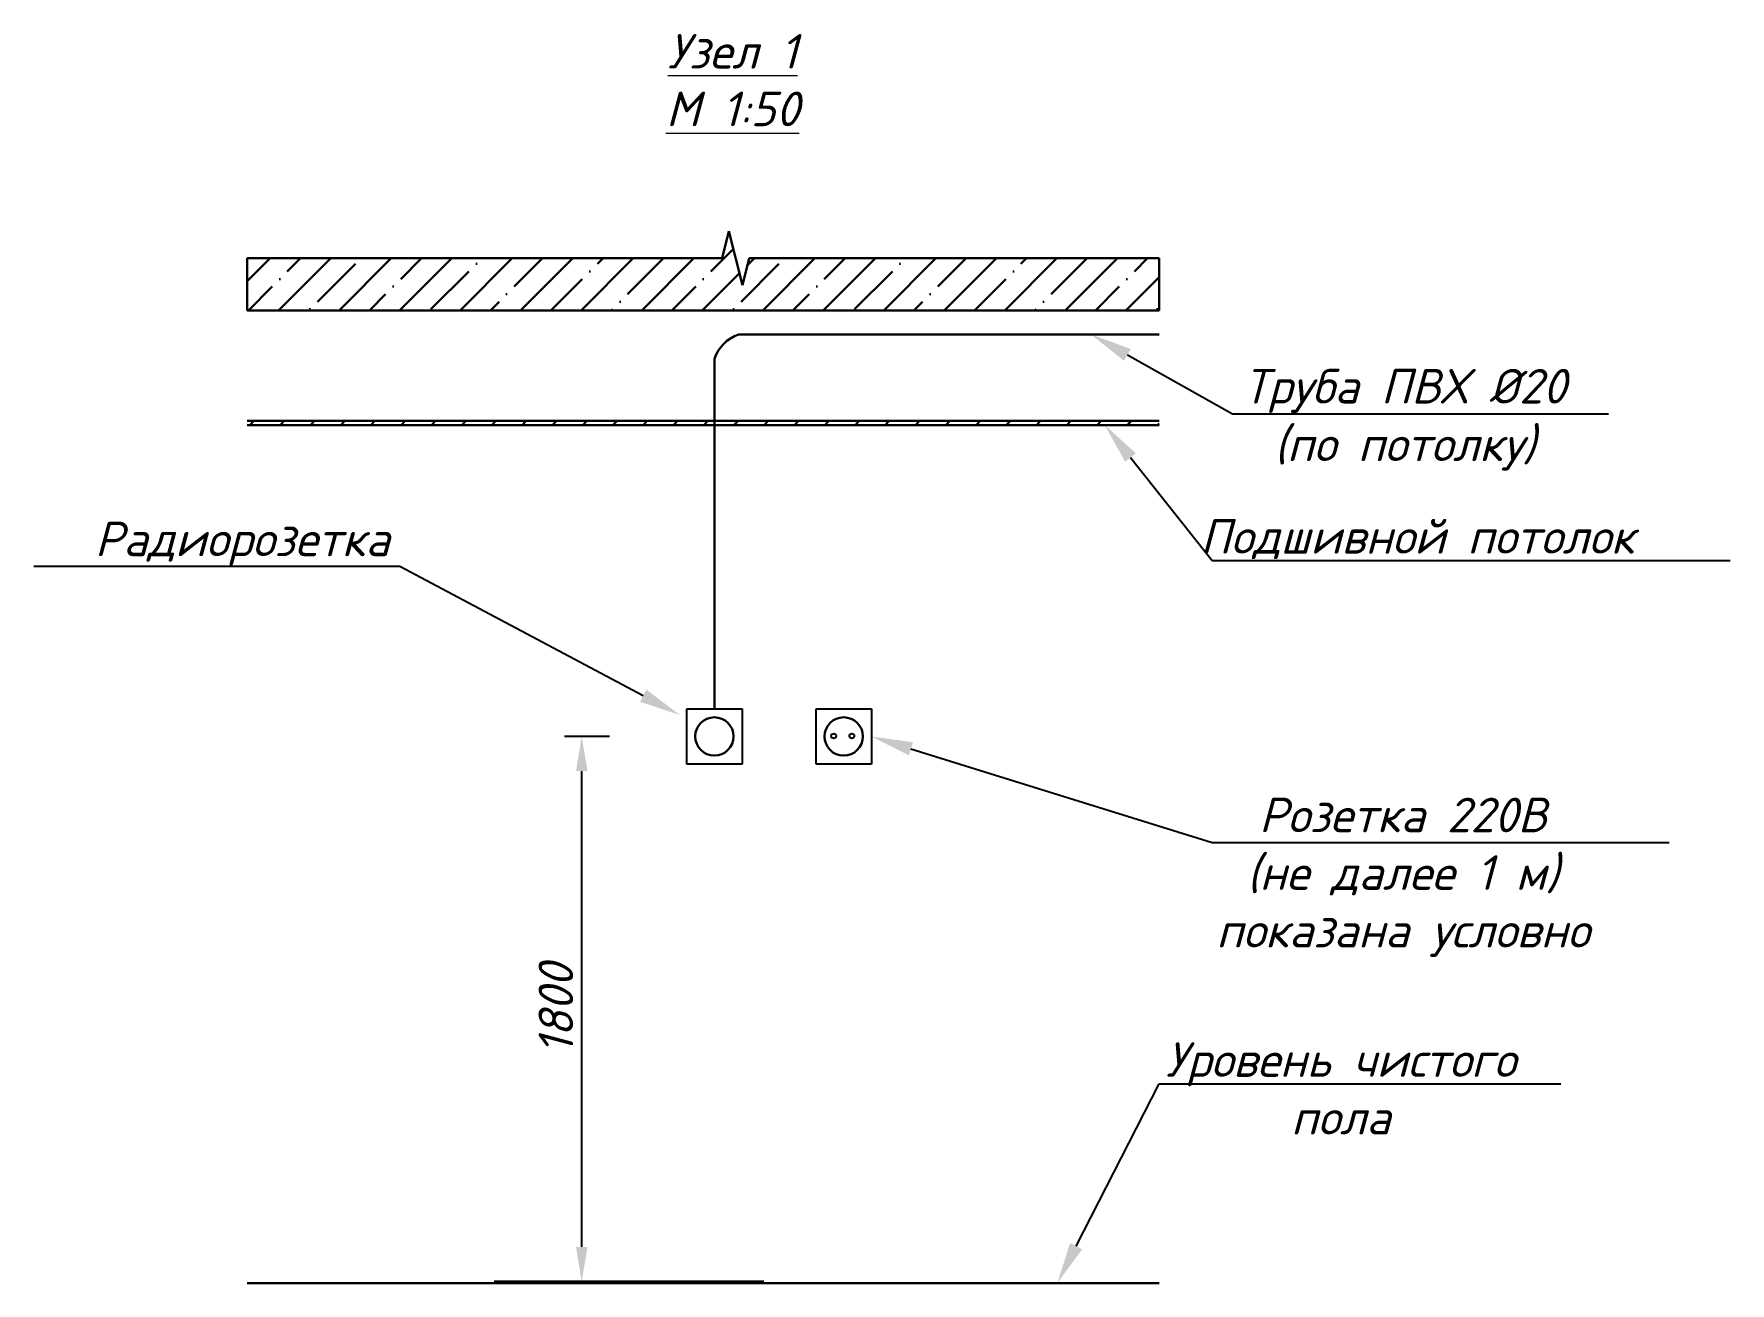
# Paper-space layout '17. Узлы кр' of a CAD drawing. Header units: millimetres. Extents: x 0 to 1176, y -77 to 297.
# Drawn here: x 56.6 to 179.3, y 157.1 to 247.4 of the extents above; entities that cross this region are included whole.
import ezdxf
from ezdxf import colors
from ezdxf.entities.mleader import LeaderData, LeaderLine
from ezdxf.enums import TextEntityAlignment as Align
from ezdxf.math import Vec2, Vec3

# ---------------------------------------------------------------- set-up
doc = ezdxf.new("R2018")
doc.units = ezdxf.units.MM
doc.layers.get('Defpoints').update_dxf_attribs({"lineweight": 50, "true_color": 0xbeff1a})
doc.layers.add('102 Рамка', color=252, linetype='Continuous')
doc.layers.add('СС_Схема', color=7, linetype='Continuous', lineweight=30)
doc.styles.add('GI_ISOCPEUR_I', font='isocpeui.ttf')
doc.styles.add('ISOCPEUR', font='isocpeui.ttf', dxfattribs={"height": 2.5})
doc.styles.get("Standard").update_dxf_attribs({"font": 'arial.ttf'})
doc.dimstyles.new('ISO-25', dxfattribs={"dimtxt": 2.5, "dimasz": 2.5, "dimexe": 1.25, "dimexo": 0.625, "dimtad": 1, "dimtxsty": 'Standard', "dimcen": 2.5, "dimadec": 0, "dimazin": 0, "dimtfac": 1, "dimtmove": 0, "dimatfit": 3, "dimfxl": 1, "dimarcsym": 0})

psp = doc.layouts.new('17. Узлы кр')

# ---------------------------------------------------------------- texts
at = {"layer": 'СС_Схема', "lineweight": 0, "insert": (107.13, 244.082), "char_height": 2.5, "width": 20.23639, "attachment_point": 5, "style": 'GI_ISOCPEUR_I'}
psp.add_mtext('\\pxqc;{\\LУзел 1\\PМ 1:50}', dxfattribs=at)

# ---------------------------------------------------------------- blocks, each defined once
blk = doc.blocks.new('*D262')
at = {"layer": 'Defpoints', "color": 0, "transparency": 16777216}
for p in [(96.21, 196.6), (98.86, 196.6), (93.26, 157.18)]:
    blk.add_point(p, dxfattribs=at)
at = {"layer": 'СС_Схема', "color": 0, "lineweight": -2, "transparency": 16777216}
for p, q in [((98.23, 196.6), (94.96, 196.6)), ((96.21, 159.68), (96.21, 194.1)), ((93.89, 157.18), (97.46, 157.18))]:
    blk.add_line(p, q, dxfattribs=at)
at = {"layer": 'СС_Схема', "color": 0, "transparency": 16777216}
for points in [[(95.8, 194.1), (96.63, 194.1), (96.21, 196.6)], [(95.8, 159.68), (96.63, 159.68), (96.21, 157.18)]]:
    blk.add_solid(points, dxfattribs=at)
at = {"layer": 'СС_Схема', "color": 0, "lineweight": 0, "transparency": 16777216, "insert": (94.34, 176.89), "char_height": 2.5, "attachment_point": 5, "rotation": 90, "style": 'ISOCPEUR'}
blk.add_mtext('1800', dxfattribs=at)
blk = doc.blocks.new('*U287')
at = {"layer": '102 Рамка', "color": 0}
blk.add_lwpolyline([(210, 297), (0, 297), (0, 0), (210, 0)], close=True, dxfattribs=at)
at = {"layer": '102 Рамка', "color": 0, "const_width": 0.8}
for points in [[(205, 5), (205, 292), (20, 292), (20, 5)], [(8, 5), (20, 5), (20, 90), (8, 90)]]:
    blk.add_lwpolyline(points, close=True, dxfattribs=at)
at = {"layer": '102 Рамка', "color": 0}
for points, const_width in [([(5, 155), (20, 155), (20, 90), (5, 90), (5, 155)], 0.8), ([(10, 90), (10, 155)], 0.05), ([(15, 90), (15, 155)], 0.05), ([(5, 145), (20, 145)], 0.8), ([(5, 130), (20, 130)], 0.8), ([(5, 110), (20, 110)], 0.8), ([(13, 90), (13, 5)], 0.05), ([(8, 65), (20, 65)], 0.8), ([(8, 30), (20, 30)], 0.8)]:
    blk.add_lwpolyline(points, dxfattribs=dict(at, const_width=const_width))
blk.add_lwpolyline([(210, 5), (210, 0)], dxfattribs=at)
at = {"color": 7, "style": 'ISOCPEUR', "oblique": 10, "width": 0.8}
blk.add_attdef('НОМЕР-ЛИСТА', text='', height=2.5, dxfattribs=at).set_placement((183.56, 25), align=Align.MIDDLE_CENTER)
at = {"color": 7, "lineweight": 30, "oblique": 10, "width": 0.8, "flags": 104}
blk.add_attdef('НАИМЕНОВАНИЕ-ЧЕРТЕЖА', text='', height=2.5, dxfattribs=at).set_placement((120, 12.5), align=Align.MIDDLE_CENTER)
at = {"layer": '102 Рамка', "color": 7, "style": 'ISOCPEUR', "width": 0.8}
for s, p in [('Дата', (17.25, 146.5)), ('Подпись', (17.25, 131.5)), ('Фамилия', (17.25, 111.5)), ('Согласовано', (2.5, 93.5)), ('N.отд.долж.', (17.25, 91.5)), ('Взам. инв.No.', (10.5, 68)), ('Подп. и дата', (10.5, 33)), ('Инв.No. подп.', (10.5, 8))]:
    blk.add_text(s, height=2.5, rotation=90, dxfattribs=at).set_placement(p, align=Align.MIDDLE_LEFT)
blk.add_attdef('FORMATTEXT', text='', height=2.5, dxfattribs=at).set_placement((153.5, 3.75), align=Align.TOP_LEFT)

# ---------------------------------------------------------------- dimensions: what is measured, and where the dimension line sits
at = {"layer": 'СС_Схема', "lineweight": 0}
dim = psp.add_linear_dim(base=(96.212, 196.604), p1=(93.265, 157.176), p2=(98.859, 196.604), angle=90, text='1800', dimstyle='ISO-25', override={"dimtxt": 20, "dimtxsty": 'ISOCPEUR'}, dxfattribs=at)
dim.commit()
dim.dimension.update_dxf_attribs({"geometry": '*D262', "text_midpoint": (94.337, 176.89)})

# ---------------------------------------------------------------- hatches: boundary and pattern name
at = {"layer": 'СС_Схема'}
h = psp.add_hatch(dxfattribs=at)
h.set_pattern_fill('ANSI35', color=256, scale=0.4875)
h.set_pattern_definition([(45, (-6.6315, 72.0878), (-2.188937, 2.188937), []), (45, (-4.4425, 72.0878), (-2.188937, 2.188937), [3.86953, -0.773906, 0, -0.773906])])
h.paths.add_polyline_path([(72.017, 231.198), (72.017, 227.425), (137.983, 227.425), (137.983, 231.198), (108.326, 231.198), (107.839, 229.248), (106.864, 233.148), (106.376, 231.198)])
h = psp.add_hatch(dxfattribs=at)
h.set_pattern_fill('ANSI31', color=256, scale=0.4875)
h.set_pattern_definition([(45, (-134.0038, 78.5916), (-1.094469, 1.094469), [])])
h.paths.add_polyline_path([(72.017, 219.425), (72.017, 219.132), (137.983, 219.132), (137.983, 219.425)])

# ---------------------------------------------------------------- linework, layer by layer
for p, q in [((103.811, 198.604), (107.811, 198.604)), ((103.811, 194.604), (103.811, 198.604)), ((107.811, 198.604), (107.811, 194.604)), ((113.166, 198.604), (117.166, 198.604)), ((113.166, 194.604), (113.166, 198.604)), ((117.166, 198.604), (117.166, 194.604)), ((107.811, 194.604), (103.811, 194.604)), ((117.166, 194.604), (113.166, 194.604))]:
    psp.add_line(p, q)
for centre in [(114.442, 196.641), (115.757, 196.641)]:
    psp.add_circle(centre, 0.177)
for p, q in [((106.376, 231.198), (106.864, 233.148)), ((106.864, 233.148), (107.839, 229.248)), ((72.017, 231.198), (106.376, 231.198)), ((72.017, 231.198), (72.017, 227.425)), ((107.839, 229.248), (108.326, 231.198)), ((108.326, 231.198), (137.983, 231.198)), ((137.983, 231.198), (137.983, 227.425)), ((72.017, 227.425), (137.983, 227.425)), ((107.561, 225.675), (137.983, 225.675)), ((105.811, 223.925), (105.811, 198.604)), ((137.983, 219.425), (72.017, 219.425)), ((89.88, 157.176), (109.38, 157.176)), ((72.017, 157.063), (137.983, 157.063))]:
    psp.add_line(p, q, dxfattribs=at)
psp.add_lwpolyline([(137.983, 219.132), (72.017, 219.132)], dxfattribs=at)
for centre in [(105.811, 196.604), (115.166, 196.604)]:
    psp.add_circle(centre, 1.386, dxfattribs=at)
psp.add_arc((108.464, 223.022), 2.802, 108.79181, 161.20819, dxfattribs=at)

# ---------------------------------------------------------------- block references
at = {"color": 7, "lineweight": 30}
ref = psp.add_blockref('*U287', (0, 0), dxfattribs=at)
ref.add_attrib('FORMATTEXT', 'Формат А4', dxfattribs={"layer": '102 Рамка', "color": 7, "height": 2.5, "style": 'ISOCPEUR', "width": 0.8}).set_placement((153.5, 3.75), align=Align.TOP_LEFT)
ref.add_attrib('НОМЕР-ЛИСТА', '17', dxfattribs={"color": 7, "height": 2.5, "style": 'ISOCPEUR', "oblique": 10, "width": 0.8}).set_placement((183.559, 25), align=Align.MIDDLE_CENTER)
lines = psp.add_mtext('\\W0.8000;Узлы крепления оборудования', dxfattribs={"color": 7, "insert": (120, 12.5), "char_height": 68.58291, "attachment_point": 1})
ref.add_attrib('НАИМЕНОВАНИЕ-ЧЕРТЕЖА', '', (120, 12.5), dxfattribs={"flags": 104}).embed_mtext(lines)

psp.set_redraw_order([(e.dxf.handle, doc.entitydb.next_handle()) for e in psp.query("TEXT MTEXT ATTDEF DIMENSION ARC_DIMENSION")])  # texts and dimensions are drawn at this point

# ---------------------------------------------------------------- leaders
at = {"layer": 'СС_Схема', "lineweight": 0}
ml = psp.add_multileader_mtext('Standard', dxfattribs=at)
ml.set_content('Труба ПВХ %%C20\\P(по потолку)', color=256, style='ISOCPEUR')
ml.set_leader_properties()
ml.build(insert=Vec2(0, 0))
ml.multileader.update_dxf_attribs({"text_left_attachment_type": 6, "text_right_attachment_type": 6, "dogleg_length": 9, "arrow_head_size": 3})
ctx = ml.context
ctx.base_point, ctx.char_height, ctx.arrow_head_size, ctx.landing_gap_size, ctx.plane_origin = Vec3(144.819, 219.938), 2.5, 3, 1, Vec3(100.808, 179.539)
ctx.left_attachment, ctx.right_attachment, ctx.text_align_type = 6, 6, 1
notes = []
notes.append((ctx, [(0, (1, 1, 0), (143.296, 219.938), (1, 0), 1.523, [(0, [(133.073, 225.675)], 0, [])])]))
ctx.mtext.insert, ctx.mtext.width, ctx.mtext.alignment, ctx.mtext.flow_direction = Vec3(155.759, 223.188), 26.28001, 2, 5
ml = psp.add_multileader_mtext('Standard', dxfattribs=at)
ml.set_content('Подшивной потолок', color=256, style='ISOCPEUR')
ml.set_leader_properties()
ml.build(insert=Vec2(0, 0))
ml.multileader.update_dxf_attribs({"text_left_attachment_type": 6, "text_right_attachment_type": 6, "dogleg_length": 1.523, "arrow_head_size": 3})
ctx = ml.context
ctx.base_point, ctx.char_height, ctx.arrow_head_size, ctx.landing_gap_size, ctx.plane_origin = Vec3(143.347, 209.327), 2.5, 3, 1, Vec3(131.457, 197.134)
ctx.left_attachment, ctx.right_attachment, ctx.text_align_type = 6, 6, 1
notes.append((ctx, [(0, (1, 1, 0), (141.824, 209.327), (1, 0), 1.523, [(0, [(134.054, 219.132)], 0, [])])]))
ctx.mtext.insert, ctx.mtext.alignment, ctx.mtext.flow_direction = Vec3(156.667, 212.327), 2, 5
ml = psp.add_multileader_mtext('Standard', dxfattribs=at)
ml.set_content('Радиорозетка', color=256, style='ISOCPEUR')
ml.set_leader_properties()
ml.build(insert=Vec2(0, 0))
ml.multileader.update_dxf_attribs({"text_left_attachment_type": 6, "text_right_attachment_type": 6, "dogleg_length": 9, "arrow_head_size": 3})
ctx = ml.context
ctx.base_point, ctx.char_height, ctx.arrow_head_size, ctx.landing_gap_size, ctx.plane_origin = Vec3(56.972, 208.891), 2.5, 3, 1, Vec3(12.789, 183.193)
ctx.left_attachment, ctx.right_attachment, ctx.text_align_type = 6, 6, 1
notes.append((ctx, [(1, (1, 1, 0), (83.042, 208.891), (-1, 0), 1.523, [(0, [(103.316, 198.149)], 0, [])])]))
ctx.mtext.insert, ctx.mtext.width, ctx.mtext.alignment, ctx.mtext.flow_direction = Vec3(71.649, 212.141), 26.28001, 2, 5
ml = psp.add_multileader_mtext('Standard', dxfattribs=at)
ml.set_content('Розетка 220В\\P(не далее 1 м)\\Pпоказана условно', color=256, style='ISOCPEUR')
ml.set_leader_properties()
ml.build(insert=Vec2(0, 0))
ml.multileader.update_dxf_attribs({"text_left_attachment_type": 6, "text_right_attachment_type": 6, "dogleg_length": 1.523, "arrow_head_size": 3})
ctx = ml.context
ctx.base_point, ctx.char_height, ctx.arrow_head_size, ctx.landing_gap_size, ctx.plane_origin = Vec3(143.347, 188.924), 2.5, 3, 1, Vec3(131.457, 176.731)
ctx.left_attachment, ctx.right_attachment, ctx.text_align_type = 6, 6, 1
notes.append((ctx, [(0, (1, 1, 0), (141.824, 188.924), (1, 0), 1.523, [(0, [(117.166, 196.604)], 0, [])])]))
ctx.mtext.insert, ctx.mtext.alignment, ctx.mtext.flow_direction = Vec3(155.617, 192.174), 2, 5
ml = psp.add_multileader_mtext('Standard', dxfattribs=at)
ml.set_content('Уровень чистого пола', color=256, style='ISOCPEUR')
ml.set_leader_properties()
ml.build(insert=Vec2(0, 0))
ml.multileader.update_dxf_attribs({"text_left_attachment_type": 6, "text_right_attachment_type": 6, "dogleg_length": 9, "arrow_head_size": 3})
ctx = ml.context
ctx.base_point, ctx.char_height, ctx.arrow_head_size, ctx.landing_gap_size, ctx.plane_origin = Vec3(139.506, 171.479), 2.5, 3, 1, Vec3(93.916, 145.781)
ctx.left_attachment, ctx.right_attachment, ctx.text_align_type = 6, 6, 1
notes.append((ctx, [(0, (1, 1, 0), (137.983, 171.479), (1, 0), 1.523, [(0, [(130.619, 157.063)], 0, [])])]))
ctx.mtext.insert, ctx.mtext.width, ctx.mtext.alignment, ctx.mtext.flow_direction = Vec3(151.126, 174.479), 26.28001, 2, 5
for ctx, leaders in notes:
    for number, flags, end, landing, length, lines in leaders:
        leader = LeaderData()
        leader.index, (leader.has_last_leader_line, leader.has_dogleg_vector, leader.attachment_direction) = number, flags
        leader.last_leader_point, leader.dogleg_vector, leader.dogleg_length = Vec3(end), Vec3(landing), length
        for number, points, colour, breaks in lines:
            line = LeaderLine()
            line.index, line.vertices, line.color, line.breaks = number, Vec3.list(points), colors.encode_raw_color(colour), breaks
            leader.lines.append(line)
        ctx.leaders.append(leader)

doc.saveas('drawing.dxf')
